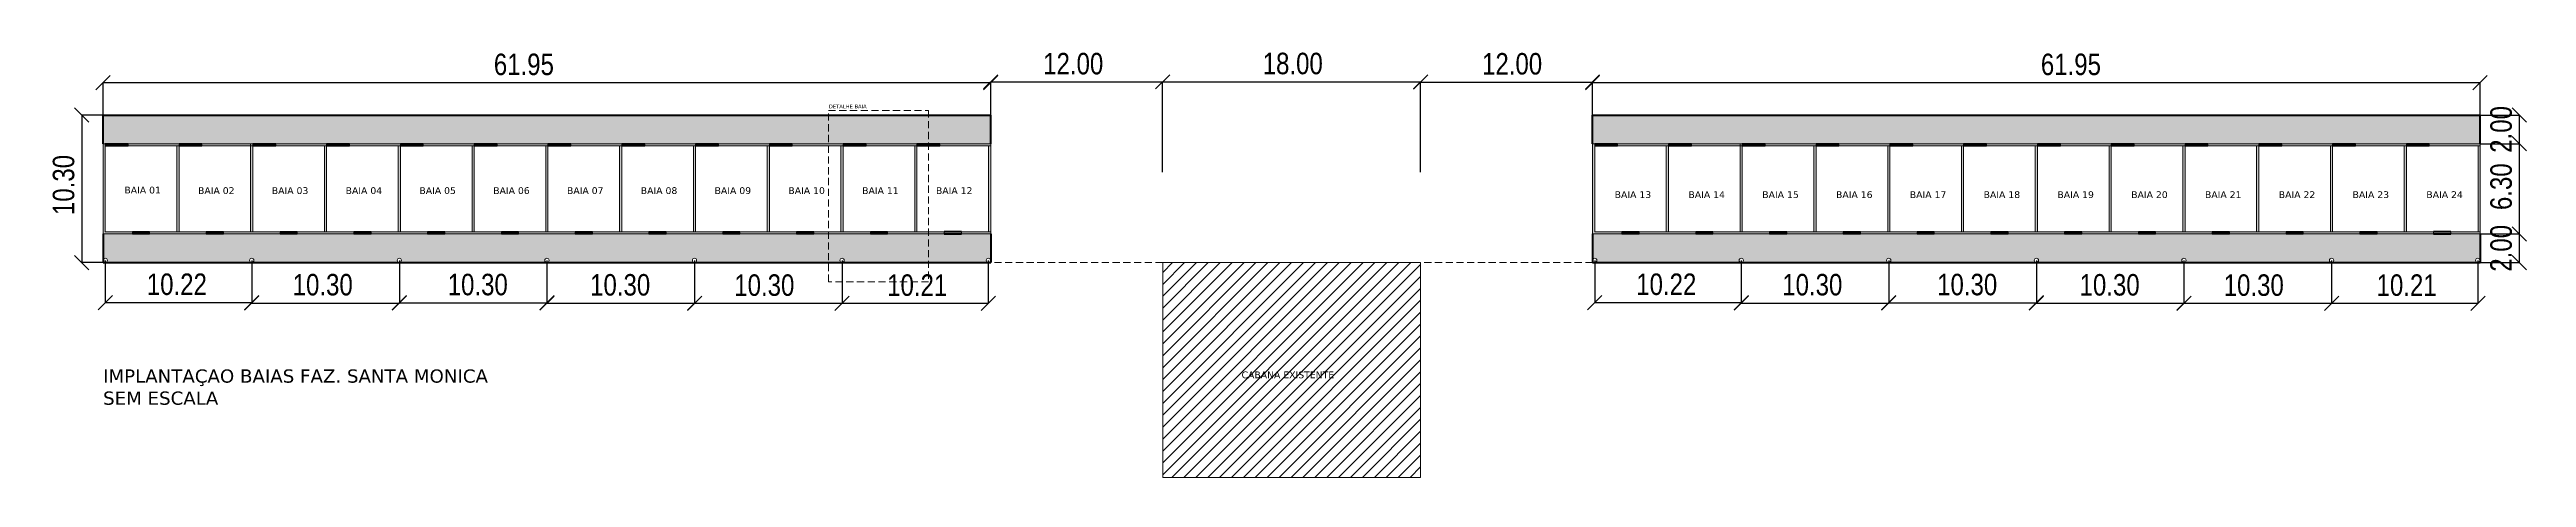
# Model space of a CAD drawing. Header units: millimetres. Extents: x 2543 to 3089, y 1295 to 1485.
# Drawn here: x 2543.3 to 2716.1, y 1294.9 to 1324.7 of the extents above; entities that cross this region are included whole.
import ezdxf

# ---------------------------------------------------------------- set-up
doc = ezdxf.new("R2010")
doc.units = ezdxf.units.MM
doc.linetypes.add('DASHED', pattern=[0.75, 0.5, -0.25])
doc.layers.get('Defpoints').update_dxf_attribs({"lineweight": 0})
for name, color, linetype, lineweight in [('AF-Indicação coluna', 5, 'Continuous', 20), ('ARQ. Linha Grossa', 5, 'Continuous', 40), ('ARQ. Texto', 7, 'Continuous', 0)]:
    doc.layers.add(name, color=color, linetype=linetype, lineweight=lineweight)
doc.layers.add('ARQ. Hachura', color=7, linetype='Continuous', lineweight=0, true_color=0x9e9e9e)
doc.styles.add('1000_COTAS', font='arial.ttf', dxfattribs={"width": 0.8, "height": 1.5})
doc.styles.get("Standard").update_dxf_attribs({"font": 'arial.ttf'})
doc.dimstyles.new('Copy of COTA_1000', dxfattribs={"dimtxt": 1, "dimasz": 1, "dimexe": 0.003, "dimexo": 0.005, "dimgap": 0.5, "dimtad": 1, "dimzin": 0, "dimdsep": 46, "dimtxsty": '1000_COTAS', "dimblk": 'OBLIQUE', "dimcen": 0.09, "dimclrd": 7, "dimclre": 7, "dimclrt": 7, "dimaunit": 1, "dimadec": 0, "dimazin": 0, "dimtfac": 0.05, "dimtix": 1, "dimtmove": 0, "dimatfit": 3, "dimldrblk": 'OBLIQUE', "dimfxl": 1, "dimtvp": 0.75, "dimtolj": 1, "dimtzin": 0, "dimarcsym": 2})

msp = doc.modelspace()

# ---------------------------------------------------------------- texts
at = {"layer": 'ARQ. Texto', "attachment_point": 1}
for s, insert, char_height, width in [('{\\fVerdana|b0|i0|c0|p34;DETALHE BAIA}', (2597.666, 1320.883), 0.26291, 7.58737), ('{\\fVerdana|b0|i0|c0|p34;BAIA 01}', (2548.497, 1315.148), 0.4719, 13.61875), ('{\\fVerdana|b0|i0|c0|p34;BAIA 02}', (2553.637, 1315.114), 0.4719, 13.61875), ('{\\fVerdana|b0|i0|c0|p34;BAIA 03}', (2558.787, 1315.114), 0.4719, 13.61875), ('{\\fVerdana|b0|i0|c0|p34;BAIA 04}', (2563.937, 1315.114), 0.4719, 13.61875), ('{\\fVerdana|b0|i0|c0|p34;BAIA 05}', (2569.087, 1315.114), 0.4719, 13.61875), ('{\\fVerdana|b0|i0|c0|p34;BAIA 06}', (2574.237, 1315.114), 0.4719, 13.61875), ('{\\fVerdana|b0|i0|c0|p34;BAIA 07}', (2579.387, 1315.114), 0.4719, 13.61875), ('{\\fVerdana|b0|i0|c0|p34;BAIA 08}', (2584.537, 1315.114), 0.4719, 13.61875), ('{\\fVerdana|b0|i0|c0|p34;BAIA 09}', (2589.687, 1315.114), 0.4719, 13.61875), ('{\\fVerdana|b0|i0|c0|p34;BAIA 10}', (2594.837, 1315.114), 0.4719, 13.61875), ('{\\fVerdana|b0|i0|c0|p34;BAIA 11}', (2599.987, 1315.114), 0.4719, 13.61875), ('{\\fVerdana|b0|i0|c0|p34;BAIA 12}', (2605.137, 1315.114), 0.4719, 13.61875), ('{\\fVerdana|b0|i0|c0|p34;BAIA 13}', (2652.505, 1314.831), 0.4719, 13.61875), ('{\\fVerdana|b0|i0|c0|p34;BAIA 14}', (2657.655, 1314.831), 0.4719, 13.61875), ('{\\fVerdana|b0|i0|c0|p34;BAIA 15}', (2662.805, 1314.831), 0.4719, 13.61875), ('{\\fVerdana|b0|i0|c0|p34;BAIA 16}', (2667.955, 1314.831), 0.4719, 13.61875), ('{\\fVerdana|b0|i0|c0|p34;BAIA 17}', (2673.105, 1314.831), 0.4719, 13.61875), ('{\\fVerdana|b0|i0|c0|p34;BAIA 18}', (2678.255, 1314.831), 0.4719, 13.61875), ('{\\fVerdana|b0|i0|c0|p34;BAIA 19}', (2683.405, 1314.831), 0.4719, 13.61875), ('{\\fVerdana|b0|i0|c0|p34;BAIA 20}', (2688.555, 1314.831), 0.4719, 13.61875), ('{\\fVerdana|b0|i0|c0|p34;BAIA 21}', (2693.705, 1314.831), 0.4719, 13.61875), ('{\\fVerdana|b0|i0|c0|p34;BAIA 22}', (2698.855, 1314.831), 0.4719, 13.61875), ('{\\fVerdana|b0|i0|c0|p34;BAIA 23}', (2704.005, 1314.831), 0.4719, 13.61875), ('{\\fVerdana|b0|i0|c0|p34;BAIA 24}', (2709.155, 1314.831), 0.4719, 13.61875), ('{\\fVerdana|b0|i0|c0|p34;IMPLANTAÇAO BAIAS FAZ. SANTA MONICA\\PSEM ESCALA}', (2547.011, 1302.396), 0.92499, 29.62314), ('{\\fVerdana|b0|i0|c0|p34;CABANA EXISTENTE }', (2626.466, 1302.251), 0.4719, 13.61875)]:
    msp.add_mtext(s, dxfattribs=dict(at, insert=insert, char_height=char_height, width=width))

# ---------------------------------------------------------------- blocks, each defined once
blk = doc.blocks.new('_OBLIQUE')
at = {"color": 0, "linetype": 'ByBlock'}
blk.add_line((-0.5, -0.5), (0.5, 0.5), dxfattribs=at)
blk = doc.blocks.new('*D16')
at = {"layer": 'AF-Indicação coluna', "color": 7, "lineweight": -2, "transparency": 16777216}
for p, q in [((2608.96, 1320.16), (2608.96, 1322.47)), ((2608.96, 1322.47), (2620.96, 1322.47)), ((2620.96, 1316.17), (2620.96, 1322.47))]:
    blk.add_line(p, q, dxfattribs=at)
at = {"layer": 'Defpoints', "color": 0, "transparency": 16777216}
for p in [(2620.96, 1322.47), (2608.96, 1320.15), (2620.96, 1316.16)]:
    blk.add_point(p, dxfattribs=at)
at = {"layer": 'AF-Indicação coluna', "color": 7, "lineweight": -2, "transparency": 16777216, "rotation": 180}
blk.add_blockref('_OBLIQUE', (2608.96, 1322.47), dxfattribs=at)
at = {"layer": 'AF-Indicação coluna', "color": 7, "lineweight": -2, "transparency": 16777216}
blk.add_blockref('_OBLIQUE', (2620.96, 1322.47), dxfattribs=at)
at = {"layer": 'AF-Indicação coluna', "color": 7, "transparency": 16777216, "insert": (2614.72, 1323.73), "char_height": 1.5, "attachment_point": 5, "style": '1000_COTAS'}
blk.add_mtext('\\A1;12.00', dxfattribs=at)
blk = doc.blocks.new('*D17')
at = {"layer": 'AF-Indicação coluna', "color": 7, "lineweight": -2, "transparency": 16777216}
for p, q in [((2547.01, 1320.16), (2547.01, 1322.42)), ((2608.96, 1322.41), (2547.01, 1322.41)), ((2608.96, 1320.16), (2608.96, 1322.42))]:
    blk.add_line(p, q, dxfattribs=at)
at = {"layer": 'Defpoints', "color": 0, "transparency": 16777216}
for p in [(2547.01, 1322.41), (2547.01, 1320.15), (2608.96, 1320.15)]:
    blk.add_point(p, dxfattribs=at)
at = {"layer": 'AF-Indicação coluna', "color": 7, "lineweight": -2, "transparency": 16777216, "rotation": 180}
blk.add_blockref('_OBLIQUE', (2547.01, 1322.41), dxfattribs=at)
at = {"layer": 'AF-Indicação coluna', "color": 7, "lineweight": -2, "transparency": 16777216}
blk.add_blockref('_OBLIQUE', (2608.96, 1322.41), dxfattribs=at)
at = {"layer": 'AF-Indicação coluna', "color": 7, "transparency": 16777216, "insert": (2576.38, 1323.68), "char_height": 1.5, "attachment_point": 5, "style": '1000_COTAS'}
blk.add_mtext('\\A1;61.95', dxfattribs=at)
blk = doc.blocks.new('*D9')
at = {"layer": 'AF-Indicação coluna', "color": 7, "lineweight": -2, "transparency": 16777216}
for p, q in [((2620.96, 1319.33), (2620.96, 1322.48)), ((2620.96, 1322.47), (2638.96, 1322.47)), ((2638.96, 1316.17), (2638.96, 1322.48))]:
    blk.add_line(p, q, dxfattribs=at)
at = {"layer": 'Defpoints', "color": 0, "transparency": 16777216}
for p in [(2638.96, 1322.47), (2620.96, 1319.32), (2638.96, 1316.17)]:
    blk.add_point(p, dxfattribs=at)
at = {"layer": 'AF-Indicação coluna', "color": 7, "lineweight": -2, "transparency": 16777216, "rotation": 180}
blk.add_blockref('_OBLIQUE', (2620.96, 1322.47), dxfattribs=at)
at = {"layer": 'AF-Indicação coluna', "color": 7, "lineweight": -2, "transparency": 16777216}
blk.add_blockref('_OBLIQUE', (2638.96, 1322.47), dxfattribs=at)
at = {"layer": 'AF-Indicação coluna', "color": 7, "transparency": 16777216, "insert": (2630.04, 1323.74), "char_height": 1.5, "attachment_point": 5, "style": '1000_COTAS'}
blk.add_mtext('\\A1;18.00', dxfattribs=at)
blk = doc.blocks.new('*D18')
at = {"layer": 'AF-Indicação coluna', "color": 7, "lineweight": -2, "transparency": 16777216}
for p, q in [((2638.96, 1316.17), (2638.96, 1322.46)), ((2638.96, 1322.45), (2650.96, 1322.45)), ((2650.96, 1320.16), (2650.96, 1322.46))]:
    blk.add_line(p, q, dxfattribs=at)
at = {"layer": 'Defpoints', "color": 0, "transparency": 16777216}
for p in [(2650.96, 1322.45), (2650.96, 1320.15), (2638.96, 1316.17)]:
    blk.add_point(p, dxfattribs=at)
at = {"layer": 'AF-Indicação coluna', "color": 7, "lineweight": -2, "transparency": 16777216, "rotation": 180}
blk.add_blockref('_OBLIQUE', (2638.96, 1322.45), dxfattribs=at)
at = {"layer": 'AF-Indicação coluna', "color": 7, "lineweight": -2, "transparency": 16777216}
blk.add_blockref('_OBLIQUE', (2650.96, 1322.45), dxfattribs=at)
at = {"layer": 'AF-Indicação coluna', "color": 7, "transparency": 16777216, "insert": (2645.35, 1323.72), "char_height": 1.5, "attachment_point": 5, "style": '1000_COTAS'}
blk.add_mtext('\\A1;12.00', dxfattribs=at)
blk = doc.blocks.new('*D19')
at = {"layer": 'AF-Indicação coluna', "color": 7, "lineweight": -2, "transparency": 16777216}
for p, q in [((2650.96, 1320.16), (2650.96, 1322.42)), ((2650.96, 1322.42), (2712.91, 1322.42)), ((2712.91, 1320.16), (2712.91, 1322.42))]:
    blk.add_line(p, q, dxfattribs=at)
at = {"layer": 'Defpoints', "color": 0, "transparency": 16777216}
for p in [(2712.91, 1322.42), (2650.96, 1320.15), (2712.91, 1320.15)]:
    blk.add_point(p, dxfattribs=at)
at = {"layer": 'AF-Indicação coluna', "color": 7, "lineweight": -2, "transparency": 16777216, "rotation": 180}
blk.add_blockref('_OBLIQUE', (2650.96, 1322.42), dxfattribs=at)
at = {"layer": 'AF-Indicação coluna', "color": 7, "lineweight": -2, "transparency": 16777216}
blk.add_blockref('_OBLIQUE', (2712.91, 1322.42), dxfattribs=at)
at = {"layer": 'AF-Indicação coluna', "color": 7, "transparency": 16777216, "insert": (2684.35, 1323.68), "char_height": 1.5, "attachment_point": 5, "style": '1000_COTAS'}
blk.add_mtext('\\A1;61.95', dxfattribs=at)
blk = doc.blocks.new('*D20')
at = {"layer": 'AF-Indicação coluna', "color": 7, "lineweight": -2, "transparency": 16777216}
for p, q in [((2712.92, 1320.15), (2715.65, 1320.15)), ((2715.64, 1320.15), (2715.64, 1318.15)), ((2712.92, 1318.15), (2715.65, 1318.15))]:
    blk.add_line(p, q, dxfattribs=at)
at = {"layer": 'Defpoints', "color": 0, "transparency": 16777216}
for p in [(2712.91, 1320.15), (2712.91, 1318.15), (2715.64, 1318.15)]:
    blk.add_point(p, dxfattribs=at)
at = {"layer": 'AF-Indicação coluna', "color": 7, "lineweight": -2, "transparency": 16777216}
for p, rotation in [((2715.64, 1320.15), 90), ((2715.64, 1318.15), 270)]:
    blk.add_blockref('_OBLIQUE', p, dxfattribs=dict(at, rotation=rotation))
at = {"layer": 'AF-Indicação coluna', "color": 7, "transparency": 16777216, "insert": (2714.38, 1319.15), "char_height": 1.5, "attachment_point": 5, "rotation": 90, "style": '1000_COTAS'}
blk.add_mtext('\\A1;2.00', dxfattribs=at)
blk = doc.blocks.new('*D21')
at = {"layer": 'AF-Indicação coluna', "color": 7, "lineweight": -2, "transparency": 16777216}
for p, q in [((2712.92, 1318.15), (2715.65, 1318.15)), ((2715.64, 1318.15), (2715.64, 1311.85)), ((2712.92, 1311.85), (2715.65, 1311.85))]:
    blk.add_line(p, q, dxfattribs=at)
at = {"layer": 'Defpoints', "color": 0, "transparency": 16777216}
for p in [(2712.91, 1318.15), (2712.91, 1311.85), (2715.64, 1311.85)]:
    blk.add_point(p, dxfattribs=at)
at = {"layer": 'AF-Indicação coluna', "color": 7, "lineweight": -2, "transparency": 16777216}
for p, rotation in [((2715.64, 1318.15), 90), ((2715.64, 1311.85), 270)]:
    blk.add_blockref('_OBLIQUE', p, dxfattribs=dict(at, rotation=rotation))
at = {"layer": 'AF-Indicação coluna', "color": 7, "transparency": 16777216, "insert": (2714.38, 1315.15), "char_height": 1.5, "attachment_point": 5, "rotation": 90, "style": '1000_COTAS'}
blk.add_mtext('\\A1;6.30', dxfattribs=at)
blk = doc.blocks.new('*D22')
at = {"layer": 'AF-Indicação coluna', "color": 7, "lineweight": -2, "transparency": 16777216}
for p, q in [((2712.92, 1311.85), (2715.65, 1311.85)), ((2715.64, 1311.85), (2715.64, 1309.85)), ((2712.92, 1309.85), (2715.65, 1309.85))]:
    blk.add_line(p, q, dxfattribs=at)
at = {"layer": 'Defpoints', "color": 0, "transparency": 16777216}
for p in [(2712.91, 1311.85), (2712.91, 1309.85), (2715.64, 1309.85)]:
    blk.add_point(p, dxfattribs=at)
at = {"layer": 'AF-Indicação coluna', "color": 7, "lineweight": -2, "transparency": 16777216}
for p, rotation in [((2715.64, 1311.85), 90), ((2715.64, 1309.85), 270)]:
    blk.add_blockref('_OBLIQUE', p, dxfattribs=dict(at, rotation=rotation))
at = {"layer": 'AF-Indicação coluna', "color": 7, "transparency": 16777216, "insert": (2714.38, 1310.85), "char_height": 1.5, "attachment_point": 5, "rotation": 90, "style": '1000_COTAS'}
blk.add_mtext('\\A1;2.00', dxfattribs=at)
blk = doc.blocks.new('*D23')
at = {"layer": 'AF-Indicação coluna', "color": 7, "lineweight": -2, "transparency": 16777216}
for p, q in [((2547.01, 1320.15), (2545.52, 1320.15)), ((2545.52, 1320.15), (2545.52, 1309.85)), ((2547.01, 1309.85), (2545.52, 1309.85))]:
    blk.add_line(p, q, dxfattribs=at)
at = {"layer": 'Defpoints', "color": 0, "transparency": 16777216}
for p in [(2547.01, 1320.15), (2545.52, 1309.85), (2547.01, 1309.85)]:
    blk.add_point(p, dxfattribs=at)
at = {"layer": 'AF-Indicação coluna', "color": 7, "lineweight": -2, "transparency": 16777216}
for p, rotation in [((2545.52, 1320.15), 90), ((2545.52, 1309.85), 270)]:
    blk.add_blockref('_OBLIQUE', p, dxfattribs=dict(at, rotation=rotation))
at = {"layer": 'AF-Indicação coluna', "color": 7, "transparency": 16777216, "insert": (2544.26, 1315.27), "char_height": 1.5, "attachment_point": 5, "rotation": 90, "style": '1000_COTAS'}
blk.add_mtext('\\A1;10.30', dxfattribs=at)
blk = doc.blocks.new('*D24')
at = {"layer": 'AF-Indicação coluna', "color": 7, "lineweight": -2, "transparency": 16777216}
for p, q in [((2547.16, 1310.01), (2547.16, 1307.06)), ((2557.39, 1310.01), (2557.39, 1307.06)), ((2547.16, 1307.06), (2557.39, 1307.06))]:
    blk.add_line(p, q, dxfattribs=at)
at = {"layer": 'Defpoints', "color": 0, "transparency": 16777216}
for p in [(2547.16, 1310.01), (2557.39, 1310.01), (2557.39, 1307.06)]:
    blk.add_point(p, dxfattribs=at)
at = {"layer": 'AF-Indicação coluna', "color": 7, "lineweight": -2, "transparency": 16777216, "rotation": 180}
blk.add_blockref('_OBLIQUE', (2547.16, 1307.06), dxfattribs=at)
at = {"layer": 'AF-Indicação coluna', "color": 7, "lineweight": -2, "transparency": 16777216}
blk.add_blockref('_OBLIQUE', (2557.39, 1307.06), dxfattribs=at)
at = {"layer": 'AF-Indicação coluna', "color": 7, "transparency": 16777216, "insert": (2552.16, 1308.33), "char_height": 1.5, "attachment_point": 5, "style": '1000_COTAS'}
blk.add_mtext('\\A1;10.22', dxfattribs=at)
blk = doc.blocks.new('*D25')
at = {"layer": 'AF-Indicação coluna', "color": 7, "lineweight": -2, "transparency": 16777216}
for p, q in [((2557.39, 1310.01), (2557.39, 1307.03)), ((2567.69, 1310.01), (2567.69, 1307.03)), ((2557.39, 1307.03), (2567.69, 1307.03))]:
    blk.add_line(p, q, dxfattribs=at)
at = {"layer": 'Defpoints', "color": 0, "transparency": 16777216}
for p in [(2557.39, 1310.01), (2567.69, 1310.01), (2567.69, 1307.03)]:
    blk.add_point(p, dxfattribs=at)
at = {"layer": 'AF-Indicação coluna', "color": 7, "lineweight": -2, "transparency": 16777216, "rotation": 180}
blk.add_blockref('_OBLIQUE', (2557.39, 1307.03), dxfattribs=at)
at = {"layer": 'AF-Indicação coluna', "color": 7, "lineweight": -2, "transparency": 16777216}
blk.add_blockref('_OBLIQUE', (2567.69, 1307.03), dxfattribs=at)
at = {"layer": 'AF-Indicação coluna', "color": 7, "transparency": 16777216, "insert": (2562.34, 1308.3), "char_height": 1.5, "attachment_point": 5, "style": '1000_COTAS'}
blk.add_mtext('\\A1;10.30', dxfattribs=at)
blk = doc.blocks.new('*D26')
at = {"layer": 'AF-Indicação coluna', "color": 7, "lineweight": -2, "transparency": 16777216}
for p, q in [((2567.69, 1310.01), (2567.69, 1307.04)), ((2577.99, 1310.01), (2577.99, 1307.04)), ((2567.69, 1307.05), (2577.99, 1307.05))]:
    blk.add_line(p, q, dxfattribs=at)
at = {"layer": 'Defpoints', "color": 0, "transparency": 16777216}
for p in [(2567.69, 1310.01), (2577.99, 1310.01), (2577.99, 1307.05)]:
    blk.add_point(p, dxfattribs=at)
at = {"layer": 'AF-Indicação coluna', "color": 7, "lineweight": -2, "transparency": 16777216, "rotation": 180}
blk.add_blockref('_OBLIQUE', (2567.69, 1307.05), dxfattribs=at)
at = {"layer": 'AF-Indicação coluna', "color": 7, "lineweight": -2, "transparency": 16777216}
blk.add_blockref('_OBLIQUE', (2577.99, 1307.05), dxfattribs=at)
at = {"layer": 'AF-Indicação coluna', "color": 7, "transparency": 16777216, "insert": (2573.16, 1308.31), "char_height": 1.5, "attachment_point": 5, "style": '1000_COTAS'}
blk.add_mtext('\\A1;10.30', dxfattribs=at)
blk = doc.blocks.new('*D27')
at = {"layer": 'AF-Indicação coluna', "color": 7, "lineweight": -2, "transparency": 16777216}
for p, q in [((2577.99, 1310.01), (2577.99, 1307.02)), ((2588.29, 1310.01), (2588.29, 1307.02)), ((2577.99, 1307.02), (2588.29, 1307.02))]:
    blk.add_line(p, q, dxfattribs=at)
at = {"layer": 'Defpoints', "color": 0, "transparency": 16777216}
for p in [(2577.99, 1310.01), (2588.29, 1310.01), (2588.29, 1307.02)]:
    blk.add_point(p, dxfattribs=at)
at = {"layer": 'AF-Indicação coluna', "color": 7, "lineweight": -2, "transparency": 16777216, "rotation": 180}
blk.add_blockref('_OBLIQUE', (2577.99, 1307.02), dxfattribs=at)
at = {"layer": 'AF-Indicação coluna', "color": 7, "lineweight": -2, "transparency": 16777216}
blk.add_blockref('_OBLIQUE', (2588.29, 1307.02), dxfattribs=at)
at = {"layer": 'AF-Indicação coluna', "color": 7, "transparency": 16777216, "insert": (2583.1, 1308.29), "char_height": 1.5, "attachment_point": 5, "style": '1000_COTAS'}
blk.add_mtext('\\A1;10.30', dxfattribs=at)
blk = doc.blocks.new('*D28')
at = {"layer": 'AF-Indicação coluna', "color": 7, "lineweight": -2, "transparency": 16777216}
for p, q in [((2588.29, 1310.01), (2588.29, 1307)), ((2598.59, 1310.01), (2598.59, 1307)), ((2588.29, 1307.01), (2598.59, 1307.01))]:
    blk.add_line(p, q, dxfattribs=at)
at = {"layer": 'Defpoints', "color": 0, "transparency": 16777216}
for p in [(2588.29, 1310.01), (2598.59, 1310.01), (2598.59, 1307.01)]:
    blk.add_point(p, dxfattribs=at)
at = {"layer": 'AF-Indicação coluna', "color": 7, "lineweight": -2, "transparency": 16777216, "rotation": 180}
blk.add_blockref('_OBLIQUE', (2588.29, 1307.01), dxfattribs=at)
at = {"layer": 'AF-Indicação coluna', "color": 7, "lineweight": -2, "transparency": 16777216}
blk.add_blockref('_OBLIQUE', (2598.59, 1307.01), dxfattribs=at)
at = {"layer": 'AF-Indicação coluna', "color": 7, "transparency": 16777216, "insert": (2593.16, 1308.27), "char_height": 1.5, "attachment_point": 5, "style": '1000_COTAS'}
blk.add_mtext('\\A1;10.30', dxfattribs=at)
blk = doc.blocks.new('*D29')
at = {"layer": 'AF-Indicação coluna', "color": 7, "lineweight": -2, "transparency": 16777216}
for p, q in [((2598.59, 1310.01), (2598.59, 1307.01)), ((2608.79, 1310.01), (2608.79, 1307.01)), ((2598.59, 1307.01), (2608.79, 1307.01))]:
    blk.add_line(p, q, dxfattribs=at)
at = {"layer": 'Defpoints', "color": 0, "transparency": 16777216}
for p in [(2598.59, 1310.01), (2608.79, 1310.01), (2608.79, 1307.01)]:
    blk.add_point(p, dxfattribs=at)
at = {"layer": 'AF-Indicação coluna', "color": 7, "lineweight": -2, "transparency": 16777216, "rotation": 180}
blk.add_blockref('_OBLIQUE', (2598.59, 1307.01), dxfattribs=at)
at = {"layer": 'AF-Indicação coluna', "color": 7, "lineweight": -2, "transparency": 16777216}
blk.add_blockref('_OBLIQUE', (2608.79, 1307.01), dxfattribs=at)
at = {"layer": 'AF-Indicação coluna', "color": 7, "transparency": 16777216, "insert": (2603.83, 1308.27), "char_height": 1.5, "attachment_point": 5, "style": '1000_COTAS'}
blk.add_mtext('\\A1;10.21', dxfattribs=at)
blk = doc.blocks.new('*D10')
at = {"layer": 'AF-Indicação coluna', "color": 7, "lineweight": -2, "transparency": 16777216}
for p, q in [((2651.12, 1310.01), (2651.12, 1307.06)), ((2661.34, 1310.01), (2661.34, 1307.06)), ((2651.12, 1307.06), (2661.34, 1307.06))]:
    blk.add_line(p, q, dxfattribs=at)
at = {"layer": 'Defpoints', "color": 0, "transparency": 16777216}
for p in [(2651.12, 1310.01), (2661.34, 1310.01), (2661.34, 1307.06)]:
    blk.add_point(p, dxfattribs=at)
at = {"layer": 'AF-Indicação coluna', "color": 7, "lineweight": -2, "transparency": 16777216, "rotation": 180}
blk.add_blockref('_OBLIQUE', (2651.12, 1307.06), dxfattribs=at)
at = {"layer": 'AF-Indicação coluna', "color": 7, "lineweight": -2, "transparency": 16777216}
blk.add_blockref('_OBLIQUE', (2661.34, 1307.06), dxfattribs=at)
at = {"layer": 'AF-Indicação coluna', "color": 7, "transparency": 16777216, "insert": (2656.11, 1308.33), "char_height": 1.5, "attachment_point": 5, "style": '1000_COTAS'}
blk.add_mtext('\\A1;10.22', dxfattribs=at)
blk = doc.blocks.new('*D11')
at = {"layer": 'AF-Indicação coluna', "color": 7, "lineweight": -2, "transparency": 16777216}
for p, q in [((2661.34, 1310.01), (2661.34, 1307.03)), ((2671.64, 1310.01), (2671.64, 1307.03)), ((2661.34, 1307.03), (2671.64, 1307.03))]:
    blk.add_line(p, q, dxfattribs=at)
at = {"layer": 'Defpoints', "color": 0, "transparency": 16777216}
for p in [(2661.34, 1310.01), (2671.64, 1310.01), (2671.64, 1307.03)]:
    blk.add_point(p, dxfattribs=at)
at = {"layer": 'AF-Indicação coluna', "color": 7, "lineweight": -2, "transparency": 16777216, "rotation": 180}
blk.add_blockref('_OBLIQUE', (2661.34, 1307.03), dxfattribs=at)
at = {"layer": 'AF-Indicação coluna', "color": 7, "lineweight": -2, "transparency": 16777216}
blk.add_blockref('_OBLIQUE', (2671.64, 1307.03), dxfattribs=at)
at = {"layer": 'AF-Indicação coluna', "color": 7, "transparency": 16777216, "insert": (2666.3, 1308.3), "char_height": 1.5, "attachment_point": 5, "style": '1000_COTAS'}
blk.add_mtext('\\A1;10.30', dxfattribs=at)
blk = doc.blocks.new('*D12')
at = {"layer": 'AF-Indicação coluna', "color": 7, "lineweight": -2, "transparency": 16777216}
for p, q in [((2671.64, 1310.01), (2671.64, 1307.04)), ((2681.94, 1310.01), (2681.94, 1307.04)), ((2671.64, 1307.05), (2681.94, 1307.05))]:
    blk.add_line(p, q, dxfattribs=at)
at = {"layer": 'Defpoints', "color": 0, "transparency": 16777216}
for p in [(2671.64, 1310.01), (2681.94, 1310.01), (2681.94, 1307.05)]:
    blk.add_point(p, dxfattribs=at)
at = {"layer": 'AF-Indicação coluna', "color": 7, "lineweight": -2, "transparency": 16777216, "rotation": 180}
blk.add_blockref('_OBLIQUE', (2671.64, 1307.05), dxfattribs=at)
at = {"layer": 'AF-Indicação coluna', "color": 7, "lineweight": -2, "transparency": 16777216}
blk.add_blockref('_OBLIQUE', (2681.94, 1307.05), dxfattribs=at)
at = {"layer": 'AF-Indicação coluna', "color": 7, "transparency": 16777216, "insert": (2677.11, 1308.31), "char_height": 1.5, "attachment_point": 5, "style": '1000_COTAS'}
blk.add_mtext('\\A1;10.30', dxfattribs=at)
blk = doc.blocks.new('*D13')
at = {"layer": 'AF-Indicação coluna', "color": 7, "lineweight": -2, "transparency": 16777216}
for p, q in [((2681.94, 1310.01), (2681.94, 1307.02)), ((2692.24, 1310.01), (2692.24, 1307.02)), ((2681.94, 1307.02), (2692.24, 1307.02))]:
    blk.add_line(p, q, dxfattribs=at)
at = {"layer": 'Defpoints', "color": 0, "transparency": 16777216}
for p in [(2681.94, 1310.01), (2692.24, 1310.01), (2692.24, 1307.02)]:
    blk.add_point(p, dxfattribs=at)
at = {"layer": 'AF-Indicação coluna', "color": 7, "lineweight": -2, "transparency": 16777216, "rotation": 180}
blk.add_blockref('_OBLIQUE', (2681.94, 1307.02), dxfattribs=at)
at = {"layer": 'AF-Indicação coluna', "color": 7, "lineweight": -2, "transparency": 16777216}
blk.add_blockref('_OBLIQUE', (2692.24, 1307.02), dxfattribs=at)
at = {"layer": 'AF-Indicação coluna', "color": 7, "transparency": 16777216, "insert": (2687.05, 1308.29), "char_height": 1.5, "attachment_point": 5, "style": '1000_COTAS'}
blk.add_mtext('\\A1;10.30', dxfattribs=at)
blk = doc.blocks.new('*D14')
at = {"layer": 'AF-Indicação coluna', "color": 7, "lineweight": -2, "transparency": 16777216}
for p, q in [((2692.24, 1310.01), (2692.24, 1307)), ((2702.54, 1310.01), (2702.54, 1307)), ((2692.24, 1307.01), (2702.54, 1307.01))]:
    blk.add_line(p, q, dxfattribs=at)
at = {"layer": 'Defpoints', "color": 0, "transparency": 16777216}
for p in [(2692.24, 1310.01), (2702.54, 1310.01), (2702.54, 1307.01)]:
    blk.add_point(p, dxfattribs=at)
at = {"layer": 'AF-Indicação coluna', "color": 7, "lineweight": -2, "transparency": 16777216, "rotation": 180}
blk.add_blockref('_OBLIQUE', (2692.24, 1307.01), dxfattribs=at)
at = {"layer": 'AF-Indicação coluna', "color": 7, "lineweight": -2, "transparency": 16777216}
blk.add_blockref('_OBLIQUE', (2702.54, 1307.01), dxfattribs=at)
at = {"layer": 'AF-Indicação coluna', "color": 7, "transparency": 16777216, "insert": (2697.11, 1308.27), "char_height": 1.5, "attachment_point": 5, "style": '1000_COTAS'}
blk.add_mtext('\\A1;10.30', dxfattribs=at)
blk = doc.blocks.new('*D15')
at = {"layer": 'AF-Indicação coluna', "color": 7, "lineweight": -2, "transparency": 16777216}
for p, q in [((2702.54, 1310.01), (2702.54, 1307.01)), ((2712.75, 1310.01), (2712.75, 1307.01)), ((2702.54, 1307.01), (2712.75, 1307.01))]:
    blk.add_line(p, q, dxfattribs=at)
at = {"layer": 'Defpoints', "color": 0, "transparency": 16777216}
for p in [(2702.54, 1310.01), (2712.75, 1310.01), (2712.75, 1307.01)]:
    blk.add_point(p, dxfattribs=at)
at = {"layer": 'AF-Indicação coluna', "color": 7, "lineweight": -2, "transparency": 16777216, "rotation": 180}
blk.add_blockref('_OBLIQUE', (2702.54, 1307.01), dxfattribs=at)
at = {"layer": 'AF-Indicação coluna', "color": 7, "lineweight": -2, "transparency": 16777216}
blk.add_blockref('_OBLIQUE', (2712.75, 1307.01), dxfattribs=at)
at = {"layer": 'AF-Indicação coluna', "color": 7, "transparency": 16777216, "insert": (2707.78, 1308.27), "char_height": 1.5, "attachment_point": 5, "style": '1000_COTAS'}
blk.add_mtext('\\A1;10.21', dxfattribs=at)

# ---------------------------------------------------------------- dimensions: what is measured, and where the dimension line sits
at = {"layer": 'AF-Indicação coluna'}
for base, p1, p2, picture, middle in [((2547.011, 1322.415), (2608.961, 1320.153), (2547.011, 1320.153), '*D17', (2576.375, 1322.415)), ((2620.964, 1322.468), (2608.961, 1320.153), (2620.964, 1316.165), '*D16', (2614.716, 1322.468)), ((2638.964, 1322.475), (2620.964, 1319.321), (2638.964, 1316.168), '*D9', (2630.04, 1322.475)), ((2650.963, 1322.452), (2638.964, 1316.168), (2650.963, 1320.153), '*D18', (2645.352, 1322.452)), ((2712.913, 1322.416), (2650.963, 1320.153), (2712.913, 1320.153), '*D19', (2684.347, 1322.416)), ((2557.386, 1307.06), (2547.165, 1310.011), (2557.386, 1310.011), '*D24', (2552.157, 1307.06)), ((2567.686, 1307.034), (2557.386, 1310.011), (2567.686, 1310.011), '*D25', (2562.343, 1307.034)), ((2577.986, 1307.047), (2567.686, 1310.011), (2577.986, 1310.011), '*D26', (2573.16, 1307.047)), ((2588.286, 1307.021), (2577.986, 1310.011), (2588.286, 1310.011), '*D27', (2583.097, 1307.021)), ((2598.586, 1307.007), (2588.286, 1310.011), (2598.586, 1310.011), '*D28', (2593.16, 1307.007)), ((2608.794, 1307.008), (2598.586, 1310.011), (2608.794, 1310.011), '*D29', (2603.829, 1307.008)), ((2661.338, 1307.06), (2651.117, 1310.011), (2661.338, 1310.011), '*D10', (2656.11, 1307.06)), ((2671.638, 1307.034), (2661.338, 1310.011), (2671.638, 1310.011), '*D11', (2666.295, 1307.034)), ((2681.938, 1307.047), (2671.638, 1310.011), (2681.938, 1310.011), '*D12', (2677.113, 1307.047)), ((2692.238, 1307.021), (2681.938, 1310.011), (2692.238, 1310.011), '*D13', (2687.049, 1307.021)), ((2702.538, 1307.007), (2692.238, 1310.011), (2702.538, 1310.011), '*D14', (2697.112, 1307.007)), ((2712.747, 1307.008), (2702.538, 1310.011), (2712.747, 1310.011), '*D15', (2707.781, 1307.008))]:
    dim = msp.add_linear_dim(base=base, p1=p1, p2=p2, dimstyle='Copy of COTA_1000', dxfattribs=at)
    dim.commit()
    dim.dimension.update_dxf_attribs({"geometry": picture, "text_midpoint": middle, "dimtype": 160})
for base, p1, p2, picture, middle in [((2715.643, 1318.153), (2712.913, 1320.153), (2712.913, 1318.153), '*D20', (2715.643, 1319.153)), ((2545.525, 1309.853), (2547.011, 1320.153), (2547.011, 1309.853), '*D23', (2545.525, 1315.274)), ((2715.643, 1311.853), (2712.913, 1318.153), (2712.913, 1311.853), '*D21', (2715.643, 1315.147)), ((2715.643, 1309.853), (2712.913, 1311.853), (2712.913, 1309.853), '*D22', (2715.643, 1310.853))]:
    dim = msp.add_linear_dim(base=base, p1=p1, p2=p2, angle=90, dimstyle='Copy of COTA_1000', dxfattribs=at)
    dim.commit()
    dim.dimension.update_dxf_attribs({"geometry": picture, "text_midpoint": middle, "dimtype": 160})

# ---------------------------------------------------------------- hatches: boundary and pattern name
at = {"layer": 'ARQ. Hachura', "transparency": 33554587}
h = msp.add_hatch(color=9, dxfattribs=at)
h.dxf.hatch_style = 1
h.paths.add_polyline_path([(2583.211, 1318.153), (2584.811, 1318.153), (2588.361, 1318.153), (2589.961, 1318.153), (2593.511, 1318.153), (2595.111, 1318.153), (2598.661, 1318.153), (2600.261, 1318.153), (2603.811, 1318.153), (2605.411, 1318.153), (2608.961, 1318.153), (2608.961, 1320.153), (2547.011, 1320.153), (2547.011, 1318.153), (2547.161, 1318.153), (2548.761, 1318.153), (2552.311, 1318.153), (2553.911, 1318.153), (2557.461, 1318.153), (2559.061, 1318.153), (2562.611, 1318.153), (2564.211, 1318.153), (2567.761, 1318.153), (2569.361, 1318.153), (2572.911, 1318.153), (2574.511, 1318.153), (2578.061, 1318.153), (2579.661, 1318.153)])
h = msp.add_hatch(color=9, dxfattribs=at)
h.dxf.hatch_style = 1
h.paths.add_polyline_path([(2687.163, 1318.153), (2688.763, 1318.153), (2692.313, 1318.153), (2693.913, 1318.153), (2697.463, 1318.153), (2699.063, 1318.153), (2702.613, 1318.153), (2704.213, 1318.153), (2707.763, 1318.153), (2709.363, 1318.153), (2712.913, 1318.153), (2712.913, 1320.153), (2650.963, 1320.153), (2650.963, 1318.153), (2651.113, 1318.153), (2652.713, 1318.153), (2656.263, 1318.153), (2657.863, 1318.153), (2661.413, 1318.153), (2663.013, 1318.153), (2666.563, 1318.153), (2668.163, 1318.153), (2671.713, 1318.153), (2673.313, 1318.153), (2676.863, 1318.153), (2678.463, 1318.153), (2682.013, 1318.153), (2683.613, 1318.153)])
at = {"layer": 'ARQ. Hachura', "true_color": 0x636466, "transparency": 33554521}
h = msp.add_hatch(color=251, dxfattribs=at)
h.dxf.hatch_style = 1
h.paths.add_polyline_path([(2549.061, 1312.003), (2547.161, 1312.003), (2547.161, 1318.003), (2547.161, 1318.153), (2547.011, 1318.153), (2547.011, 1311.853), (2549.061, 1311.853)])
h.paths.add_polyline_path([(2554.211, 1312.003), (2552.311, 1312.003), (2550.261, 1312.003), (2550.261, 1311.853), (2554.211, 1311.853)])
h.paths.add_polyline_path([(2552.311, 1318.003), (2552.161, 1318.003), (2552.161, 1312.003), (2552.311, 1312.003)])
h.paths.add_polyline_path([(2559.361, 1312.003), (2557.461, 1312.003), (2555.411, 1312.003), (2555.411, 1311.853), (2559.361, 1311.853)])
h.paths.add_polyline_path([(2557.461, 1318.003), (2557.311, 1318.003), (2557.311, 1312.003), (2557.461, 1312.003)])
h.paths.add_polyline_path([(2564.511, 1312.003), (2562.611, 1312.003), (2560.561, 1312.003), (2560.561, 1311.853), (2564.511, 1311.853)])
h.paths.add_polyline_path([(2562.611, 1318.003), (2562.461, 1318.003), (2562.461, 1312.003), (2562.611, 1312.003)])
h.paths.add_polyline_path([(2569.661, 1312.003), (2567.761, 1312.003), (2565.711, 1312.003), (2565.711, 1311.853), (2569.661, 1311.853)])
h.paths.add_polyline_path([(2567.761, 1318.003), (2567.611, 1318.003), (2567.611, 1312.003), (2567.761, 1312.003)])
h.paths.add_polyline_path([(2574.811, 1312.003), (2572.911, 1312.003), (2570.861, 1312.003), (2570.861, 1311.853), (2574.811, 1311.853)])
h.paths.add_polyline_path([(2572.911, 1318.003), (2572.761, 1318.003), (2572.761, 1312.003), (2572.911, 1312.003)])
h.paths.add_polyline_path([(2578.061, 1318.003), (2577.911, 1318.003), (2577.911, 1312.003), (2578.061, 1312.003)])
h.paths.add_polyline_path([(2579.961, 1312.003), (2578.061, 1312.003), (2577.911, 1312.003), (2576.011, 1312.003), (2576.011, 1311.853), (2579.961, 1311.853)])
h.paths.add_polyline_path([(2583.211, 1318.003), (2583.061, 1318.003), (2583.061, 1312.003), (2583.211, 1312.003)])
h.paths.add_polyline_path([(2585.111, 1312.003), (2583.211, 1312.003), (2583.061, 1312.003), (2581.161, 1312.003), (2581.161, 1311.853), (2585.111, 1311.853)])
h.paths.add_polyline_path([(2588.361, 1318.003), (2588.211, 1318.003), (2588.211, 1312.003), (2588.361, 1312.003)])
h.paths.add_polyline_path([(2590.261, 1312.003), (2588.361, 1312.003), (2588.211, 1312.003), (2586.311, 1312.003), (2586.311, 1311.853), (2590.261, 1311.853)])
h.paths.add_polyline_path([(2593.511, 1318.003), (2593.361, 1318.003), (2593.361, 1312.003), (2593.511, 1312.003)])
h.paths.add_polyline_path([(2595.411, 1312.003), (2593.511, 1312.003), (2593.361, 1312.003), (2591.461, 1312.003), (2591.461, 1311.853), (2595.411, 1311.853)])
h.paths.add_polyline_path([(2598.661, 1318.003), (2598.511, 1318.003), (2598.511, 1312.003), (2598.661, 1312.003)])
h.paths.add_polyline_path([(2600.561, 1312.003), (2598.661, 1312.003), (2598.511, 1312.003), (2596.611, 1312.003), (2596.611, 1311.853), (2600.561, 1311.853)])
h.paths.add_polyline_path([(2603.811, 1318.003), (2603.661, 1318.003), (2603.661, 1312.003), (2603.811, 1312.003)])
h.paths.add_polyline_path([(2605.711, 1312.003), (2603.811, 1312.003), (2603.661, 1312.003), (2601.761, 1312.003), (2601.761, 1311.853), (2605.711, 1311.853)])
h.paths.add_polyline_path([(2608.961, 1318.003), (2608.811, 1318.003), (2608.811, 1312.003), (2608.961, 1312.003)])
h.paths.add_polyline_path([(2608.961, 1312.003), (2606.911, 1312.003), (2606.911, 1311.853), (2608.961, 1311.853)])
at = {"layer": 'ARQ. Hachura', "true_color": 0x636466, "transparency": 33554630}
h = msp.add_hatch(color=251, dxfattribs=at)
h.dxf.hatch_style = 1
h.paths.add_polyline_path([(2552.311, 1318.153), (2548.761, 1318.153), (2548.761, 1318.003), (2552.311, 1318.003)])
h.paths.add_polyline_path([(2557.311, 1318.153), (2553.911, 1318.153), (2553.911, 1318.003), (2557.311, 1318.003)])
h.paths.add_polyline_path([(2557.461, 1318.153), (2557.311, 1318.153), (2557.311, 1318.003), (2557.461, 1318.003)])
h.paths.add_polyline_path([(2562.611, 1318.153), (2559.061, 1318.153), (2559.061, 1318.003), (2562.611, 1318.003)])
h.paths.add_polyline_path([(2567.761, 1318.153), (2564.211, 1318.153), (2564.211, 1318.003), (2567.761, 1318.003)])
h.paths.add_polyline_path([(2572.911, 1318.153), (2569.361, 1318.153), (2569.361, 1318.003), (2572.911, 1318.003)])
h.paths.add_polyline_path([(2578.061, 1318.153), (2574.511, 1318.153), (2574.511, 1318.003), (2578.061, 1318.003)])
h.paths.add_polyline_path([(2583.211, 1318.153), (2579.661, 1318.153), (2579.661, 1318.003), (2583.211, 1318.003)])
h.paths.add_polyline_path([(2588.361, 1318.153), (2584.811, 1318.153), (2584.811, 1318.003), (2588.361, 1318.003)])
h.paths.add_polyline_path([(2593.511, 1318.153), (2589.961, 1318.153), (2589.961, 1318.003), (2593.511, 1318.003)])
h.paths.add_polyline_path([(2598.661, 1318.153), (2595.111, 1318.153), (2595.111, 1318.003), (2598.661, 1318.003)])
h.paths.add_polyline_path([(2603.811, 1318.153), (2600.261, 1318.153), (2600.261, 1318.003), (2603.811, 1318.003)])
h.paths.add_polyline_path([(2608.961, 1318.153), (2605.411, 1318.153), (2605.411, 1318.003), (2608.961, 1318.003)])
at = {"layer": 'ARQ. Hachura', "true_color": 0x636466, "transparency": 33554521}
h = msp.add_hatch(color=251, dxfattribs=at)
h.dxf.hatch_style = 1
h.paths.add_polyline_path([(2653.013, 1312.003), (2651.113, 1312.003), (2651.113, 1318.003), (2651.113, 1318.153), (2650.963, 1318.153), (2650.963, 1311.853), (2653.013, 1311.853)])
h.paths.add_polyline_path([(2658.163, 1312.003), (2656.263, 1312.003), (2654.213, 1312.003), (2654.213, 1311.853), (2658.163, 1311.853)])
h.paths.add_polyline_path([(2656.263, 1318.003), (2656.113, 1318.003), (2656.113, 1312.003), (2656.263, 1312.003)])
h.paths.add_polyline_path([(2663.313, 1312.003), (2661.413, 1312.003), (2659.363, 1312.003), (2659.363, 1311.853), (2663.313, 1311.853)])
h.paths.add_polyline_path([(2661.413, 1318.003), (2661.263, 1318.003), (2661.263, 1312.003), (2661.413, 1312.003)])
h.paths.add_polyline_path([(2668.463, 1312.003), (2666.563, 1312.003), (2664.513, 1312.003), (2664.513, 1311.853), (2668.463, 1311.853)])
h.paths.add_polyline_path([(2666.563, 1318.003), (2666.413, 1318.003), (2666.413, 1312.003), (2666.563, 1312.003)])
h.paths.add_polyline_path([(2673.613, 1312.003), (2671.713, 1312.003), (2669.663, 1312.003), (2669.663, 1311.853), (2673.613, 1311.853)])
h.paths.add_polyline_path([(2671.713, 1318.003), (2671.563, 1318.003), (2671.563, 1312.003), (2671.713, 1312.003)])
h.paths.add_polyline_path([(2678.763, 1312.003), (2676.863, 1312.003), (2674.813, 1312.003), (2674.813, 1311.853), (2678.763, 1311.853)])
h.paths.add_polyline_path([(2676.863, 1318.003), (2676.713, 1318.003), (2676.713, 1312.003), (2676.863, 1312.003)])
h.paths.add_polyline_path([(2682.013, 1318.003), (2681.863, 1318.003), (2681.863, 1312.003), (2682.013, 1312.003)])
h.paths.add_polyline_path([(2683.913, 1312.003), (2682.013, 1312.003), (2681.863, 1312.003), (2679.963, 1312.003), (2679.963, 1311.853), (2683.913, 1311.853)])
h.paths.add_polyline_path([(2687.163, 1318.003), (2687.013, 1318.003), (2687.013, 1312.003), (2687.163, 1312.003)])
h.paths.add_polyline_path([(2689.063, 1312.003), (2687.163, 1312.003), (2687.013, 1312.003), (2685.113, 1312.003), (2685.113, 1311.853), (2689.063, 1311.853)])
h.paths.add_polyline_path([(2692.313, 1318.003), (2692.163, 1318.003), (2692.163, 1312.003), (2692.313, 1312.003)])
h.paths.add_polyline_path([(2694.213, 1312.003), (2692.313, 1312.003), (2692.163, 1312.003), (2690.263, 1312.003), (2690.263, 1311.853), (2694.213, 1311.853)])
h.paths.add_polyline_path([(2697.463, 1318.003), (2697.313, 1318.003), (2697.313, 1312.003), (2697.463, 1312.003)])
h.paths.add_polyline_path([(2699.363, 1312.003), (2697.463, 1312.003), (2697.313, 1312.003), (2695.413, 1312.003), (2695.413, 1311.853), (2699.363, 1311.853)])
h.paths.add_polyline_path([(2702.613, 1318.003), (2702.463, 1318.003), (2702.463, 1312.003), (2702.613, 1312.003)])
h.paths.add_polyline_path([(2704.513, 1312.003), (2702.613, 1312.003), (2702.463, 1312.003), (2700.563, 1312.003), (2700.563, 1311.853), (2704.513, 1311.853)])
h.paths.add_polyline_path([(2707.763, 1318.003), (2707.613, 1318.003), (2707.613, 1312.003), (2707.763, 1312.003)])
h.paths.add_polyline_path([(2709.663, 1312.003), (2707.763, 1312.003), (2707.613, 1312.003), (2705.713, 1312.003), (2705.713, 1311.853), (2709.663, 1311.853)])
h.paths.add_polyline_path([(2712.913, 1318.003), (2712.763, 1318.003), (2712.763, 1312.003), (2712.913, 1312.003)])
h.paths.add_polyline_path([(2712.913, 1312.003), (2710.863, 1312.003), (2710.863, 1311.853), (2712.913, 1311.853)])
at = {"layer": 'ARQ. Hachura', "true_color": 0x636466, "transparency": 33554630}
h = msp.add_hatch(color=251, dxfattribs=at)
h.dxf.hatch_style = 1
h.paths.add_polyline_path([(2656.263, 1318.153), (2652.713, 1318.153), (2652.713, 1318.003), (2656.263, 1318.003)])
h.paths.add_polyline_path([(2661.263, 1318.153), (2657.863, 1318.153), (2657.863, 1318.003), (2661.263, 1318.003)])
h.paths.add_polyline_path([(2661.413, 1318.153), (2661.263, 1318.153), (2661.263, 1318.003), (2661.413, 1318.003)])
h.paths.add_polyline_path([(2666.563, 1318.153), (2663.013, 1318.153), (2663.013, 1318.003), (2666.563, 1318.003)])
h.paths.add_polyline_path([(2671.713, 1318.153), (2668.163, 1318.153), (2668.163, 1318.003), (2671.713, 1318.003)])
h.paths.add_polyline_path([(2676.863, 1318.153), (2673.313, 1318.153), (2673.313, 1318.003), (2676.863, 1318.003)])
h.paths.add_polyline_path([(2682.013, 1318.153), (2678.463, 1318.153), (2678.463, 1318.003), (2682.013, 1318.003)])
h.paths.add_polyline_path([(2687.163, 1318.153), (2683.613, 1318.153), (2683.613, 1318.003), (2687.163, 1318.003)])
h.paths.add_polyline_path([(2692.313, 1318.153), (2688.763, 1318.153), (2688.763, 1318.003), (2692.313, 1318.003)])
h.paths.add_polyline_path([(2697.463, 1318.153), (2693.913, 1318.153), (2693.913, 1318.003), (2697.463, 1318.003)])
h.paths.add_polyline_path([(2702.613, 1318.153), (2699.063, 1318.153), (2699.063, 1318.003), (2702.613, 1318.003)])
h.paths.add_polyline_path([(2707.763, 1318.153), (2704.213, 1318.153), (2704.213, 1318.003), (2707.763, 1318.003)])
h.paths.add_polyline_path([(2712.913, 1318.153), (2709.363, 1318.153), (2709.363, 1318.003), (2712.913, 1318.003)])
at = {"layer": 'ARQ. Hachura', "transparency": 33554587}
h = msp.add_hatch(color=9, dxfattribs=at)
h.dxf.hatch_style = 1
h.paths.add_polyline_path([(2577.836, 1310.011, -1), (2578.136, 1310.011, -0.4142136), (2577.986, 1309.861), (2588.286, 1309.861, -0.414146), (2588.136, 1310.011, -1), (2588.436, 1310.011, -0.4142136), (2588.286, 1309.861), (2598.586, 1309.861, -0.4141124), (2598.436, 1310.011, -1), (2598.736, 1310.011, -0.4142136), (2598.586, 1309.861), (2608.794, 1309.861, -0.4140119), (2608.644, 1310.011, -1), (2608.944, 1310.011), (2608.961, 1311.853), (2606.911, 1311.853), (2605.711, 1311.853), (2601.761, 1311.853), (2600.561, 1311.853), (2596.611, 1311.853), (2595.411, 1311.853), (2591.461, 1311.853), (2590.261, 1311.853), (2586.311, 1311.853), (2585.111, 1311.853), (2581.161, 1311.853), (2579.961, 1311.853), (2576.011, 1311.853), (2574.811, 1311.853), (2570.861, 1311.853), (2569.661, 1311.853), (2565.711, 1311.853), (2564.511, 1311.853), (2560.561, 1311.853), (2559.361, 1311.853), (2555.411, 1311.853), (2554.211, 1311.853), (2550.261, 1311.853), (2549.061, 1311.853), (2547.011, 1311.853), (2547.015, 1310.011, -1), (2547.315, 1310.011, -0.4142136), (2547.165, 1309.861), (2557.386, 1309.861, -0.4141797), (2557.236, 1310.011, -1), (2557.536, 1310.011, -0.4142136), (2557.386, 1309.861), (2567.686, 1309.861, -0.414173), (2567.536, 1310.011, -1), (2567.836, 1310.011, -0.4142136), (2567.686, 1309.861), (2577.986, 1309.861, -0.4141629)])
h = msp.add_hatch(color=9, dxfattribs=at)
h.dxf.hatch_style = 1
h.paths.add_polyline_path([(2681.788, 1310.011, -1), (2682.088, 1310.011, -0.4142136), (2681.938, 1309.861), (2692.238, 1309.861, -0.414146), (2692.088, 1310.011, -1), (2692.388, 1310.011, -0.4142136), (2692.238, 1309.861), (2702.538, 1309.861, -0.4141124), (2702.388, 1310.011, -1), (2702.688, 1310.011, -0.4142136), (2702.538, 1309.861), (2712.746, 1309.861, -0.4140119), (2712.597, 1310.011, -1), (2712.897, 1310.011), (2712.913, 1311.853), (2710.863, 1311.853), (2709.663, 1311.853), (2705.713, 1311.853), (2704.513, 1311.853), (2700.563, 1311.853), (2699.363, 1311.853), (2695.413, 1311.853), (2694.213, 1311.853), (2690.263, 1311.853), (2689.063, 1311.853), (2685.113, 1311.853), (2683.913, 1311.853), (2679.963, 1311.853), (2678.763, 1311.853), (2674.813, 1311.853), (2673.613, 1311.853), (2669.663, 1311.853), (2668.463, 1311.853), (2664.513, 1311.853), (2663.313, 1311.853), (2659.363, 1311.853), (2658.163, 1311.853), (2654.213, 1311.853), (2653.013, 1311.853), (2650.963, 1311.853), (2650.967, 1310.011, -1), (2651.267, 1310.011, -0.4142136), (2651.117, 1309.861), (2661.338, 1309.861, -0.4141797), (2661.188, 1310.011, -1), (2661.488, 1310.011, -0.4142136), (2661.338, 1309.861), (2671.638, 1309.861, -0.414173), (2671.488, 1310.011, -1), (2671.788, 1310.011, -0.4142136), (2671.638, 1309.861), (2681.938, 1309.861, -0.4141629)])
at = {"layer": 'ARQ. Hachura', "true_color": 0x636466, "transparency": 33554687}
h = msp.add_hatch(dxfattribs=at)
h.set_pattern_fill('ANSI31', color=251, scale=4.7)
h.set_pattern_definition([(45, (1208.8027, 1169.0333), (-0.41542523, 0.41542523), [])])
h.paths.add_polyline_path([(2638.964, 1309.853), (2620.964, 1309.853), (2620.964, 1294.853), (2638.964, 1294.853)])
h.paths.add_polyline_path([(2626.312, 1301.517), (2633.169, 1301.517), (2633.169, 1302.541), (2626.312, 1302.541)], flags=24)

# ---------------------------------------------------------------- linework, layer by layer
at = {"layer": 'AF-Indicação coluna'}
for p, q in [((2547.161, 1318.153), (2547.011, 1318.153)), ((2547.011, 1318.153), (2547.011, 1311.853)), ((2547.161, 1318.003), (2547.161, 1318.153)), ((2547.161, 1318.003), (2547.161, 1312.003)), ((2552.311, 1318.153), (2548.761, 1318.153)), ((2548.761, 1318.003), (2548.761, 1318.153)), ((2552.311, 1318.003), (2548.761, 1318.003)), ((2552.161, 1312.003), (2552.161, 1318.003)), ((2552.311, 1318.003), (2552.311, 1318.153)), ((2552.311, 1312.003), (2552.311, 1318.003)), ((2557.461, 1318.153), (2553.911, 1318.153)), ((2553.911, 1318.003), (2553.911, 1318.153)), ((2557.461, 1318.003), (2553.911, 1318.003)), ((2557.311, 1312.003), (2557.311, 1318.153)), ((2557.461, 1318.003), (2557.461, 1318.153)), ((2557.461, 1312.003), (2557.461, 1318.003)), ((2562.611, 1318.153), (2559.061, 1318.153)), ((2559.061, 1318.003), (2559.061, 1318.153)), ((2562.611, 1318.003), (2559.061, 1318.003)), ((2562.461, 1312.003), (2562.461, 1318.003)), ((2562.611, 1318.003), (2562.611, 1318.153)), ((2562.611, 1312.003), (2562.611, 1318.003)), ((2567.761, 1318.153), (2564.211, 1318.153)), ((2564.211, 1318.003), (2564.211, 1318.153)), ((2567.761, 1318.003), (2564.211, 1318.003)), ((2567.611, 1312.003), (2567.611, 1318.003)), ((2567.761, 1318.003), (2567.761, 1318.153)), ((2567.761, 1312.003), (2567.761, 1318.003)), ((2572.911, 1318.153), (2569.361, 1318.153)), ((2569.361, 1318.003), (2569.361, 1318.153)), ((2572.911, 1318.003), (2569.361, 1318.003)), ((2572.761, 1312.003), (2572.761, 1318.003)), ((2572.911, 1318.003), (2572.911, 1318.153)), ((2572.911, 1312.003), (2572.911, 1318.003)), ((2578.061, 1318.153), (2574.511, 1318.153)), ((2574.511, 1318.003), (2574.511, 1318.153)), ((2578.061, 1318.003), (2574.511, 1318.003)), ((2577.911, 1312.003), (2577.911, 1318.003)), ((2578.061, 1318.003), (2578.061, 1318.153)), ((2578.061, 1312.003), (2578.061, 1318.003)), ((2583.211, 1318.153), (2579.661, 1318.153)), ((2579.661, 1318.003), (2579.661, 1318.153)), ((2583.211, 1318.003), (2579.661, 1318.003)), ((2583.061, 1312.003), (2583.061, 1318.003)), ((2583.211, 1318.003), (2583.211, 1318.153)), ((2583.211, 1312.003), (2583.211, 1318.003)), ((2588.361, 1318.153), (2584.811, 1318.153)), ((2584.811, 1318.003), (2584.811, 1318.153)), ((2588.361, 1318.003), (2584.811, 1318.003)), ((2588.211, 1312.003), (2588.211, 1318.003)), ((2588.361, 1318.003), (2588.361, 1318.153)), ((2588.361, 1312.003), (2588.361, 1318.003)), ((2593.511, 1318.153), (2589.961, 1318.153)), ((2589.961, 1318.003), (2589.961, 1318.153)), ((2593.511, 1318.003), (2589.961, 1318.003)), ((2593.361, 1312.003), (2593.361, 1318.003)), ((2593.511, 1318.003), (2593.511, 1318.153)), ((2593.511, 1312.003), (2593.511, 1318.003)), ((2598.661, 1318.153), (2595.111, 1318.153)), ((2595.111, 1318.003), (2595.111, 1318.153)), ((2598.661, 1318.003), (2595.111, 1318.003)), ((2598.511, 1312.003), (2598.511, 1318.003)), ((2598.661, 1318.003), (2598.661, 1318.153)), ((2598.661, 1312.003), (2598.661, 1318.003)), ((2603.811, 1318.153), (2600.261, 1318.153)), ((2600.261, 1318.003), (2600.261, 1318.153)), ((2603.811, 1318.003), (2600.261, 1318.003)), ((2603.661, 1312.003), (2603.661, 1318.003)), ((2603.811, 1318.003), (2603.811, 1318.153)), ((2603.811, 1312.003), (2603.811, 1318.003)), ((2608.961, 1318.153), (2605.411, 1318.153)), ((2605.411, 1318.003), (2605.411, 1318.153)), ((2608.961, 1318.003), (2605.411, 1318.003)), ((2608.811, 1312.003), (2608.811, 1318.003)), ((2608.961, 1311.853), (2608.961, 1318.153)), ((2651.113, 1318.153), (2650.963, 1318.153)), ((2650.963, 1318.153), (2650.963, 1311.853)), ((2651.113, 1318.003), (2651.113, 1318.153)), ((2651.113, 1318.003), (2651.113, 1312.003)), ((2656.263, 1318.153), (2652.713, 1318.153)), ((2652.713, 1318.003), (2652.713, 1318.153)), ((2656.263, 1318.003), (2652.713, 1318.003)), ((2656.113, 1312.003), (2656.113, 1318.003)), ((2656.263, 1318.003), (2656.263, 1318.153)), ((2656.263, 1312.003), (2656.263, 1318.003)), ((2661.413, 1318.153), (2657.863, 1318.153)), ((2657.863, 1318.003), (2657.863, 1318.153)), ((2661.413, 1318.003), (2657.863, 1318.003)), ((2661.263, 1312.003), (2661.263, 1318.153)), ((2661.413, 1318.003), (2661.413, 1318.153)), ((2661.413, 1312.003), (2661.413, 1318.003)), ((2666.563, 1318.153), (2663.013, 1318.153)), ((2663.013, 1318.003), (2663.013, 1318.153)), ((2666.563, 1318.003), (2663.013, 1318.003)), ((2666.413, 1312.003), (2666.413, 1318.003)), ((2666.563, 1318.003), (2666.563, 1318.153)), ((2666.563, 1312.003), (2666.563, 1318.003)), ((2671.713, 1318.153), (2668.163, 1318.153)), ((2668.163, 1318.003), (2668.163, 1318.153)), ((2671.713, 1318.003), (2668.163, 1318.003)), ((2671.563, 1312.003), (2671.563, 1318.003)), ((2671.713, 1318.003), (2671.713, 1318.153)), ((2671.713, 1312.003), (2671.713, 1318.003)), ((2676.863, 1318.153), (2673.313, 1318.153)), ((2673.313, 1318.003), (2673.313, 1318.153)), ((2676.863, 1318.003), (2673.313, 1318.003)), ((2676.713, 1312.003), (2676.713, 1318.003)), ((2676.863, 1318.003), (2676.863, 1318.153)), ((2676.863, 1312.003), (2676.863, 1318.003)), ((2682.013, 1318.153), (2678.463, 1318.153)), ((2678.463, 1318.003), (2678.463, 1318.153)), ((2682.013, 1318.003), (2678.463, 1318.003)), ((2681.863, 1312.003), (2681.863, 1318.003)), ((2682.013, 1318.003), (2682.013, 1318.153)), ((2682.013, 1312.003), (2682.013, 1318.003)), ((2687.163, 1318.153), (2683.613, 1318.153)), ((2683.613, 1318.003), (2683.613, 1318.153)), ((2687.163, 1318.003), (2683.613, 1318.003)), ((2687.013, 1312.003), (2687.013, 1318.003)), ((2687.163, 1318.003), (2687.163, 1318.153)), ((2687.163, 1312.003), (2687.163, 1318.003)), ((2692.313, 1318.153), (2688.763, 1318.153)), ((2688.763, 1318.003), (2688.763, 1318.153)), ((2692.313, 1318.003), (2688.763, 1318.003)), ((2692.163, 1312.003), (2692.163, 1318.003)), ((2692.313, 1318.003), (2692.313, 1318.153)), ((2692.313, 1312.003), (2692.313, 1318.003)), ((2697.463, 1318.153), (2693.913, 1318.153)), ((2693.913, 1318.003), (2693.913, 1318.153)), ((2697.463, 1318.003), (2693.913, 1318.003)), ((2697.313, 1312.003), (2697.313, 1318.003)), ((2697.463, 1318.003), (2697.463, 1318.153)), ((2697.463, 1312.003), (2697.463, 1318.003)), ((2702.613, 1318.153), (2699.063, 1318.153)), ((2699.063, 1318.003), (2699.063, 1318.153)), ((2702.613, 1318.003), (2699.063, 1318.003)), ((2702.463, 1312.003), (2702.463, 1318.003)), ((2702.613, 1318.003), (2702.613, 1318.153)), ((2702.613, 1312.003), (2702.613, 1318.003)), ((2707.763, 1318.153), (2704.213, 1318.153)), ((2704.213, 1318.003), (2704.213, 1318.153)), ((2707.763, 1318.003), (2704.213, 1318.003)), ((2707.613, 1312.003), (2707.613, 1318.003)), ((2707.763, 1318.003), (2707.763, 1318.153)), ((2707.763, 1312.003), (2707.763, 1318.003)), ((2712.913, 1318.153), (2709.363, 1318.153)), ((2709.363, 1318.003), (2709.363, 1318.153)), ((2712.913, 1318.003), (2709.363, 1318.003)), ((2712.763, 1312.003), (2712.763, 1318.003)), ((2712.913, 1311.853), (2712.913, 1318.153)), ((2547.011, 1311.853), (2549.061, 1311.853)), ((2547.161, 1312.003), (2549.061, 1312.003)), ((2549.061, 1312.003), (2549.061, 1311.853)), ((2550.261, 1312.003), (2552.311, 1312.003)), ((2550.261, 1312.003), (2550.261, 1311.853)), ((2550.261, 1311.853), (2554.211, 1311.853)), ((2552.311, 1312.003), (2554.211, 1312.003)), ((2554.211, 1312.003), (2554.211, 1311.853)), ((2555.411, 1312.003), (2557.461, 1312.003)), ((2555.411, 1312.003), (2555.411, 1311.853)), ((2555.411, 1311.853), (2559.361, 1311.853)), ((2557.461, 1312.003), (2559.361, 1312.003)), ((2559.361, 1312.003), (2559.361, 1311.853)), ((2560.561, 1312.003), (2562.611, 1312.003)), ((2560.561, 1312.003), (2560.561, 1311.853)), ((2560.561, 1311.853), (2564.511, 1311.853)), ((2562.611, 1312.003), (2564.511, 1312.003)), ((2564.511, 1312.003), (2564.511, 1311.853)), ((2565.711, 1312.003), (2567.761, 1312.003)), ((2565.711, 1312.003), (2565.711, 1311.853)), ((2565.711, 1311.853), (2569.661, 1311.853)), ((2567.761, 1312.003), (2569.661, 1312.003)), ((2569.661, 1312.003), (2569.661, 1311.853)), ((2570.861, 1312.003), (2572.911, 1312.003)), ((2570.861, 1312.003), (2570.861, 1311.853)), ((2570.861, 1311.853), (2574.811, 1311.853)), ((2572.911, 1312.003), (2574.811, 1312.003)), ((2574.811, 1312.003), (2574.811, 1311.853)), ((2576.011, 1312.003), (2578.061, 1312.003)), ((2576.011, 1312.003), (2576.011, 1311.853)), ((2576.011, 1311.853), (2579.961, 1311.853)), ((2578.061, 1312.003), (2579.961, 1312.003)), ((2579.961, 1312.003), (2579.961, 1311.853)), ((2581.161, 1312.003), (2583.211, 1312.003)), ((2581.161, 1312.003), (2581.161, 1311.853)), ((2581.161, 1311.853), (2585.111, 1311.853)), ((2583.211, 1312.003), (2585.111, 1312.003)), ((2585.111, 1312.003), (2585.111, 1311.853)), ((2586.311, 1312.003), (2588.361, 1312.003)), ((2586.311, 1312.003), (2586.311, 1311.853)), ((2586.311, 1311.853), (2590.261, 1311.853)), ((2588.361, 1312.003), (2590.261, 1312.003)), ((2590.261, 1312.003), (2590.261, 1311.853)), ((2591.461, 1312.003), (2593.511, 1312.003)), ((2591.461, 1312.003), (2591.461, 1311.853)), ((2591.461, 1311.853), (2595.411, 1311.853)), ((2593.511, 1312.003), (2595.411, 1312.003)), ((2595.411, 1312.003), (2595.411, 1311.853)), ((2596.611, 1312.003), (2598.661, 1312.003)), ((2596.611, 1312.003), (2596.611, 1311.853)), ((2596.611, 1311.853), (2600.561, 1311.853)), ((2598.661, 1312.003), (2600.561, 1312.003)), ((2600.561, 1312.003), (2600.561, 1311.853)), ((2601.761, 1312.003), (2603.811, 1312.003)), ((2601.761, 1312.003), (2601.761, 1311.853)), ((2601.761, 1311.853), (2605.711, 1311.853)), ((2603.811, 1312.003), (2605.711, 1312.003)), ((2604.761, 1312.003), (2603.811, 1312.003)), ((2605.711, 1312.003), (2605.711, 1311.853)), ((2606.911, 1312.003), (2608.961, 1312.003)), ((2606.911, 1312.003), (2606.911, 1311.853)), ((2606.911, 1311.853), (2608.961, 1311.853)), ((2650.963, 1311.853), (2653.013, 1311.853)), ((2651.113, 1312.003), (2653.013, 1312.003)), ((2653.013, 1312.003), (2653.013, 1311.853)), ((2654.213, 1312.003), (2656.263, 1312.003)), ((2654.213, 1312.003), (2654.213, 1311.853)), ((2654.213, 1311.853), (2658.163, 1311.853)), ((2656.263, 1312.003), (2658.163, 1312.003)), ((2658.163, 1312.003), (2658.163, 1311.853)), ((2659.363, 1312.003), (2661.413, 1312.003)), ((2659.363, 1312.003), (2659.363, 1311.853)), ((2659.363, 1311.853), (2663.313, 1311.853)), ((2661.413, 1312.003), (2663.313, 1312.003)), ((2663.313, 1312.003), (2663.313, 1311.853)), ((2664.513, 1312.003), (2666.563, 1312.003)), ((2664.513, 1312.003), (2664.513, 1311.853)), ((2664.513, 1311.853), (2668.463, 1311.853)), ((2666.563, 1312.003), (2668.463, 1312.003)), ((2668.463, 1312.003), (2668.463, 1311.853)), ((2669.663, 1312.003), (2671.713, 1312.003)), ((2669.663, 1312.003), (2669.663, 1311.853)), ((2669.663, 1311.853), (2673.613, 1311.853)), ((2671.713, 1312.003), (2673.613, 1312.003)), ((2673.613, 1312.003), (2673.613, 1311.853)), ((2674.813, 1312.003), (2676.863, 1312.003)), ((2674.813, 1312.003), (2674.813, 1311.853)), ((2674.813, 1311.853), (2678.763, 1311.853)), ((2676.863, 1312.003), (2678.763, 1312.003)), ((2678.763, 1312.003), (2678.763, 1311.853)), ((2679.963, 1312.003), (2682.013, 1312.003)), ((2679.963, 1312.003), (2679.963, 1311.853)), ((2679.963, 1311.853), (2683.913, 1311.853)), ((2682.013, 1312.003), (2683.913, 1312.003)), ((2683.913, 1312.003), (2683.913, 1311.853)), ((2685.113, 1312.003), (2687.163, 1312.003)), ((2685.113, 1312.003), (2685.113, 1311.853)), ((2685.113, 1311.853), (2689.063, 1311.853)), ((2687.163, 1312.003), (2689.063, 1312.003)), ((2689.063, 1312.003), (2689.063, 1311.853)), ((2690.263, 1312.003), (2692.313, 1312.003)), ((2690.263, 1312.003), (2690.263, 1311.853)), ((2690.263, 1311.853), (2694.213, 1311.853)), ((2692.313, 1312.003), (2694.213, 1312.003)), ((2694.213, 1312.003), (2694.213, 1311.853)), ((2695.413, 1312.003), (2697.463, 1312.003)), ((2695.413, 1312.003), (2695.413, 1311.853)), ((2695.413, 1311.853), (2699.363, 1311.853)), ((2697.463, 1312.003), (2699.363, 1312.003)), ((2699.363, 1312.003), (2699.363, 1311.853)), ((2700.563, 1312.003), (2702.613, 1312.003)), ((2700.563, 1312.003), (2700.563, 1311.853)), ((2700.563, 1311.853), (2704.513, 1311.853)), ((2702.613, 1312.003), (2704.513, 1312.003)), ((2704.513, 1312.003), (2704.513, 1311.853)), ((2705.713, 1312.003), (2707.763, 1312.003)), ((2705.713, 1312.003), (2705.713, 1311.853)), ((2705.713, 1311.853), (2709.663, 1311.853)), ((2707.763, 1312.003), (2709.663, 1312.003)), ((2708.713, 1312.003), (2707.763, 1312.003)), ((2709.663, 1312.003), (2709.663, 1311.853)), ((2710.863, 1312.003), (2712.913, 1312.003)), ((2710.863, 1312.003), (2710.863, 1311.853)), ((2710.863, 1311.853), (2712.913, 1311.853))]:
    msp.add_line(p, q, dxfattribs=at)
at = {"layer": 'AF-Indicação coluna', "color": 251, "linetype": 'DASHED', "true_color": 0x636466}
for p, q in [((2620.964, 1309.853), (2608.964, 1309.853)), ((2650.963, 1309.853), (2638.964, 1309.853))]:
    msp.add_line(p, q, dxfattribs=at)
msp.add_lwpolyline([(2597.638, 1320.475), (2604.626, 1320.475), (2604.626, 1308.511), (2597.638, 1308.511)], close=True, dxfattribs=at)
at = {"layer": 'AF-Indicação coluna'}
msp.add_lwpolyline([(2620.964, 1309.853), (2638.964, 1309.853), (2638.964, 1294.853), (2620.964, 1294.853)], close=True, dxfattribs=at)
for centre in [(2547.165, 1310.011), (2557.386, 1310.011), (2567.686, 1310.011), (2577.986, 1310.011), (2588.286, 1310.011), (2598.586, 1310.011), (2608.794, 1310.011), (2651.117, 1310.011), (2661.338, 1310.011), (2671.638, 1310.011), (2681.938, 1310.011), (2692.238, 1310.011), (2702.538, 1310.011), (2712.747, 1310.011)]:
    msp.add_circle(centre, 0.15, dxfattribs=at)
at = {"layer": 'ARQ. Linha Grossa', "color": 251, "true_color": 0x636466}
for p, q in [((2547.011, 1318.153), (2547.011, 1320.153)), ((2547.011, 1320.153), (2608.961, 1320.153)), ((2608.961, 1318.153), (2608.961, 1320.153)), ((2650.963, 1318.153), (2650.963, 1320.153)), ((2650.963, 1320.153), (2712.913, 1320.153)), ((2712.913, 1318.153), (2712.913, 1320.153)), ((2547.161, 1318.153), (2548.761, 1318.153)), ((2548.761, 1318.003), (2547.161, 1318.003)), ((2552.311, 1318.153), (2553.911, 1318.153)), ((2553.911, 1318.003), (2552.311, 1318.003)), ((2557.461, 1318.153), (2559.061, 1318.153)), ((2559.061, 1318.003), (2557.461, 1318.003)), ((2562.611, 1318.153), (2564.211, 1318.153)), ((2564.211, 1318.003), (2562.611, 1318.003)), ((2567.761, 1318.153), (2569.361, 1318.153)), ((2569.361, 1318.003), (2567.761, 1318.003)), ((2572.911, 1318.153), (2574.511, 1318.153)), ((2574.511, 1318.003), (2572.911, 1318.003)), ((2578.061, 1318.153), (2579.661, 1318.153)), ((2579.661, 1318.003), (2578.061, 1318.003)), ((2583.211, 1318.153), (2584.811, 1318.153)), ((2584.811, 1318.003), (2583.211, 1318.003)), ((2588.361, 1318.153), (2589.961, 1318.153)), ((2589.961, 1318.003), (2588.361, 1318.003)), ((2593.511, 1318.153), (2595.111, 1318.153)), ((2595.111, 1318.003), (2593.511, 1318.003)), ((2598.661, 1318.153), (2600.261, 1318.153)), ((2600.261, 1318.003), (2598.661, 1318.003)), ((2603.811, 1318.153), (2605.411, 1318.153)), ((2605.411, 1318.003), (2603.811, 1318.003)), ((2651.113, 1318.153), (2652.713, 1318.153)), ((2652.713, 1318.003), (2651.113, 1318.003)), ((2656.263, 1318.153), (2657.863, 1318.153)), ((2657.863, 1318.003), (2656.263, 1318.003)), ((2661.413, 1318.153), (2663.013, 1318.153)), ((2663.013, 1318.003), (2661.413, 1318.003)), ((2666.563, 1318.153), (2668.163, 1318.153)), ((2668.163, 1318.003), (2666.563, 1318.003)), ((2671.713, 1318.153), (2673.313, 1318.153)), ((2673.313, 1318.003), (2671.713, 1318.003)), ((2676.863, 1318.153), (2678.463, 1318.153)), ((2678.463, 1318.003), (2676.863, 1318.003)), ((2682.013, 1318.153), (2683.613, 1318.153)), ((2683.613, 1318.003), (2682.013, 1318.003)), ((2687.163, 1318.153), (2688.763, 1318.153)), ((2688.763, 1318.003), (2687.163, 1318.003)), ((2692.313, 1318.153), (2693.913, 1318.153)), ((2693.913, 1318.003), (2692.313, 1318.003)), ((2697.463, 1318.153), (2699.063, 1318.153)), ((2699.063, 1318.003), (2697.463, 1318.003)), ((2702.613, 1318.153), (2704.213, 1318.153)), ((2704.213, 1318.003), (2702.613, 1318.003)), ((2707.763, 1318.153), (2709.363, 1318.153)), ((2709.363, 1318.003), (2707.763, 1318.003)), ((2547.011, 1311.853), (2547.011, 1309.853)), ((2549.061, 1312.003), (2550.261, 1312.003)), ((2550.261, 1311.853), (2549.061, 1311.853)), ((2554.211, 1312.003), (2555.411, 1312.003)), ((2555.411, 1311.853), (2554.211, 1311.853)), ((2559.361, 1312.003), (2560.561, 1312.003)), ((2560.561, 1311.853), (2559.361, 1311.853)), ((2564.511, 1312.003), (2565.711, 1312.003)), ((2565.711, 1311.853), (2564.511, 1311.853)), ((2569.661, 1312.003), (2570.861, 1312.003)), ((2570.861, 1311.853), (2569.661, 1311.853)), ((2574.811, 1312.003), (2576.011, 1312.003)), ((2576.011, 1311.853), (2574.811, 1311.853)), ((2579.961, 1312.003), (2581.161, 1312.003)), ((2581.161, 1311.853), (2579.961, 1311.853)), ((2585.111, 1312.003), (2586.311, 1312.003)), ((2586.311, 1311.853), (2585.111, 1311.853)), ((2590.261, 1312.003), (2591.461, 1312.003)), ((2591.461, 1311.853), (2590.261, 1311.853)), ((2595.411, 1312.003), (2596.611, 1312.003)), ((2596.611, 1311.853), (2595.411, 1311.853)), ((2600.561, 1312.003), (2601.761, 1312.003)), ((2601.761, 1311.853), (2600.561, 1311.853)), ((2606.911, 1312.003), (2605.711, 1312.003)), ((2605.711, 1311.853), (2606.911, 1311.853)), ((2608.961, 1311.853), (2608.961, 1309.853)), ((2650.963, 1311.853), (2650.963, 1309.853)), ((2653.013, 1312.003), (2654.213, 1312.003)), ((2654.213, 1311.853), (2653.013, 1311.853)), ((2658.163, 1312.003), (2659.363, 1312.003)), ((2659.363, 1311.853), (2658.163, 1311.853)), ((2663.313, 1312.003), (2664.513, 1312.003)), ((2664.513, 1311.853), (2663.313, 1311.853)), ((2668.463, 1312.003), (2669.663, 1312.003)), ((2669.663, 1311.853), (2668.463, 1311.853)), ((2673.613, 1312.003), (2674.813, 1312.003)), ((2674.813, 1311.853), (2673.613, 1311.853)), ((2678.763, 1312.003), (2679.963, 1312.003)), ((2679.963, 1311.853), (2678.763, 1311.853)), ((2683.913, 1312.003), (2685.113, 1312.003)), ((2685.113, 1311.853), (2683.913, 1311.853)), ((2689.063, 1312.003), (2690.263, 1312.003)), ((2690.263, 1311.853), (2689.063, 1311.853)), ((2694.213, 1312.003), (2695.413, 1312.003)), ((2695.413, 1311.853), (2694.213, 1311.853)), ((2699.363, 1312.003), (2700.563, 1312.003)), ((2700.563, 1311.853), (2699.363, 1311.853)), ((2704.513, 1312.003), (2705.713, 1312.003)), ((2705.713, 1311.853), (2704.513, 1311.853)), ((2710.863, 1312.003), (2709.663, 1312.003)), ((2709.663, 1311.853), (2710.863, 1311.853)), ((2712.913, 1311.853), (2712.913, 1309.853)), ((2547.011, 1309.853), (2608.961, 1309.853)), ((2650.963, 1309.853), (2712.913, 1309.853))]:
    msp.add_line(p, q, dxfattribs=at)

msp.set_redraw_order([(e.dxf.handle, doc.entitydb.next_handle()) for e in msp.query("TEXT MTEXT ATTDEF DIMENSION ARC_DIMENSION")])  # texts and dimensions are drawn at this point

doc.saveas('drawing.dxf')
